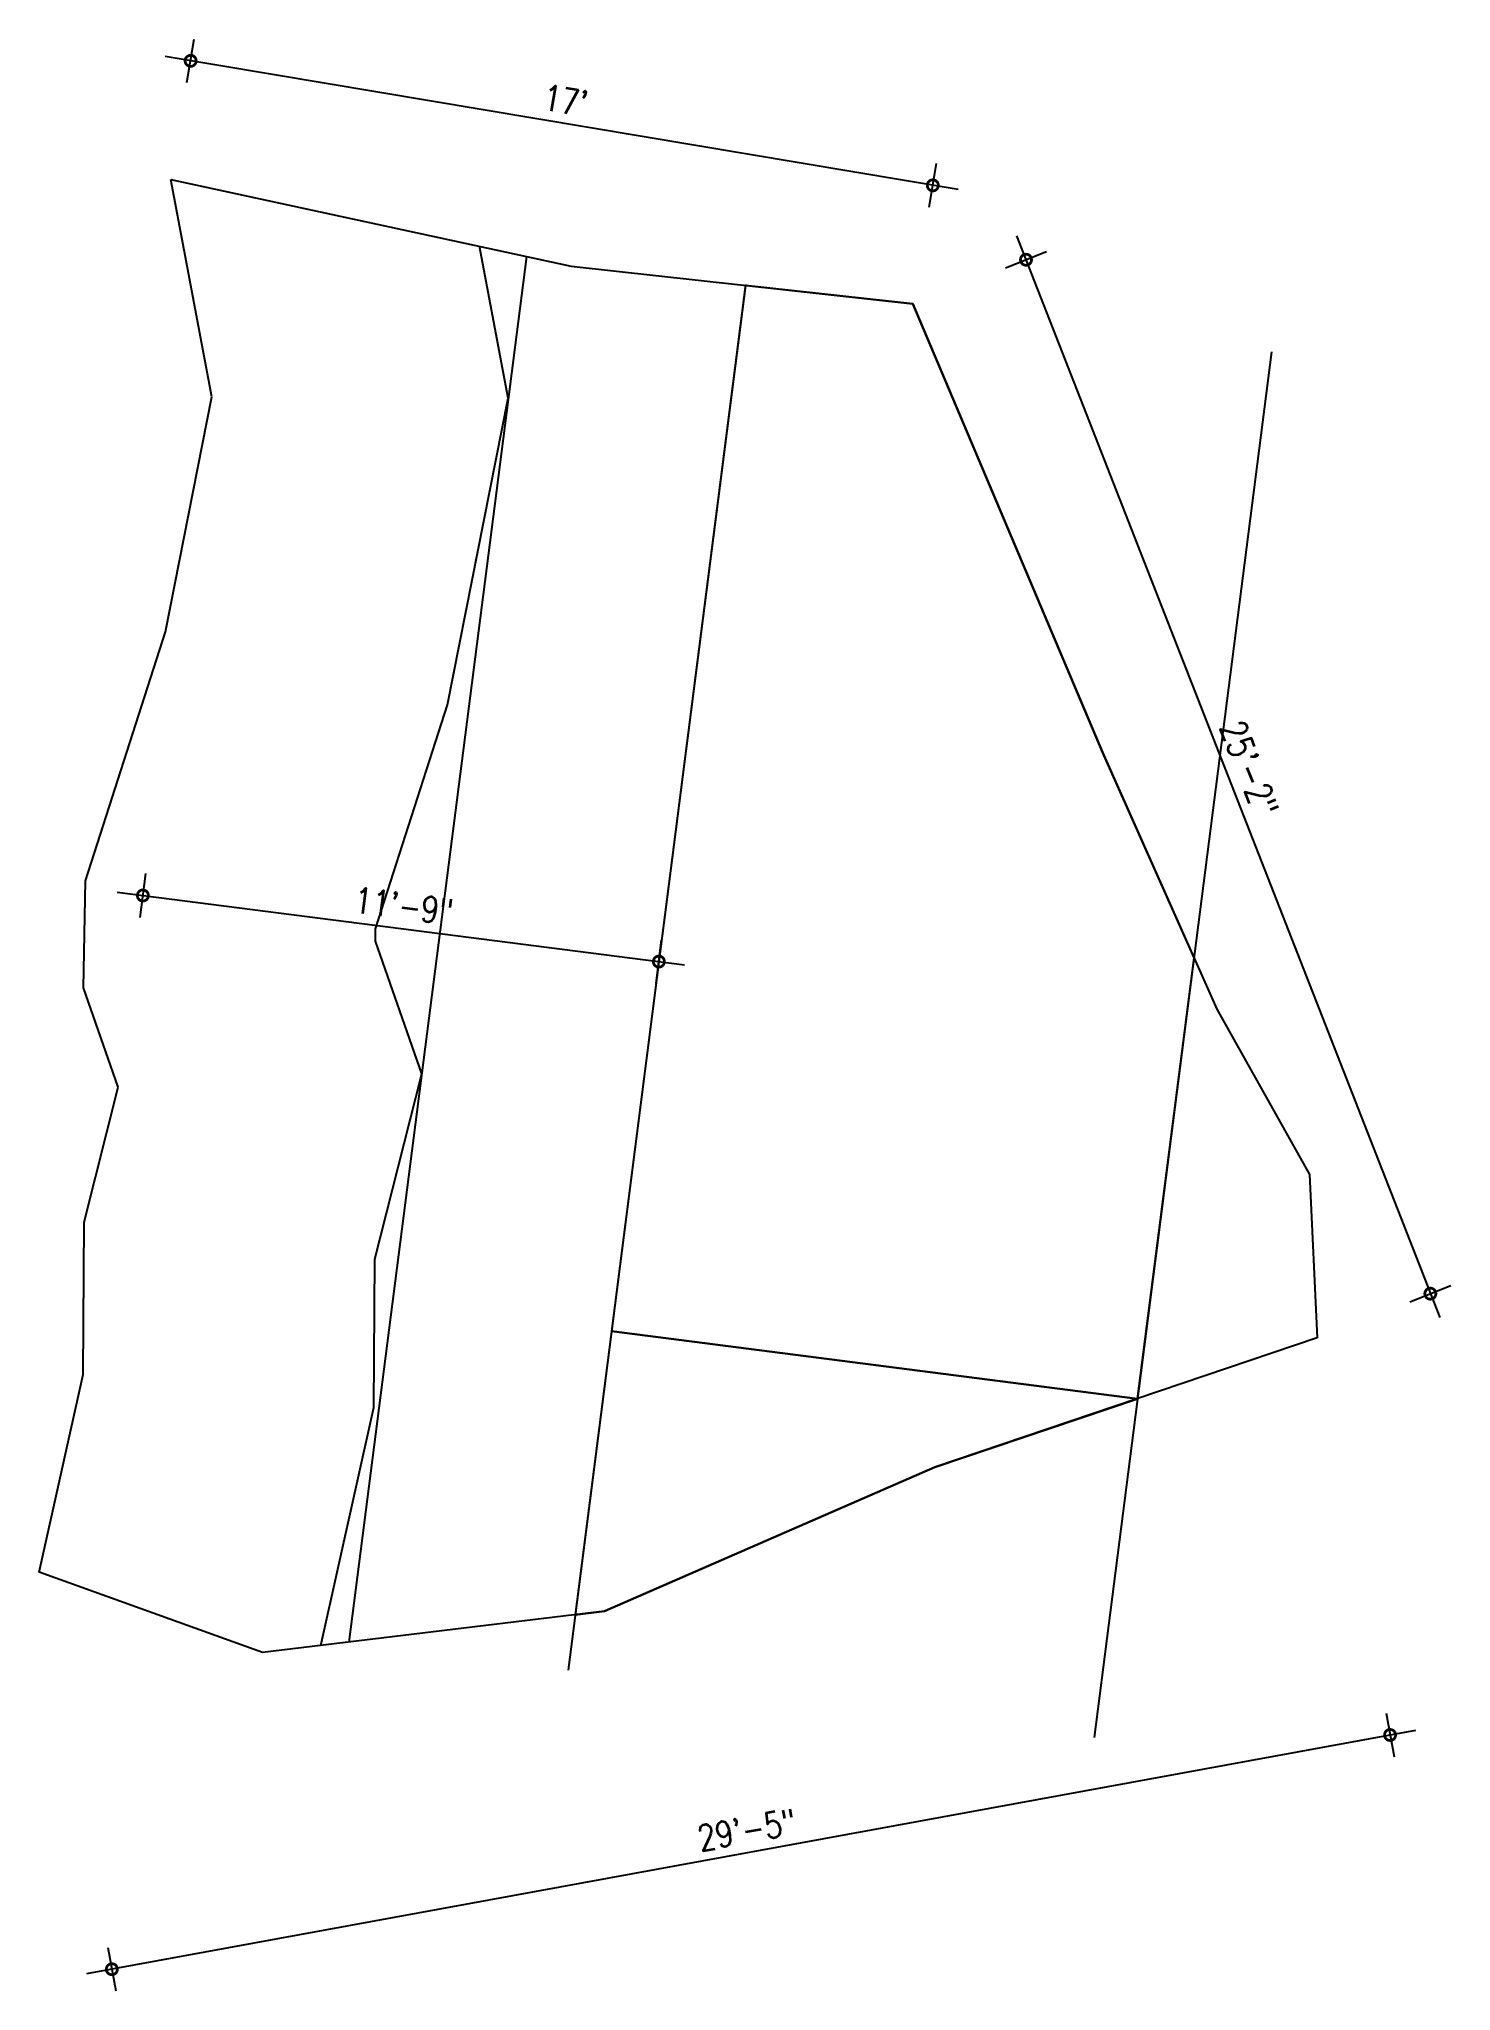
# Model space of a CAD drawing. Header units: inches. Extents: x 367408 to 422529, y -59171 to -41521.
# Drawn here: x 391790 to 392173, y -56744 to -56214 of the extents above; entities that cross this region are included whole.
import ezdxf

# ---------------------------------------------------------------- set-up
doc = ezdxf.new("R2010")
doc.units = ezdxf.units.IN
doc.header["$LTSCALE"] = 2
doc.header["$MEASUREMENT"] = 0
doc.header["$PDMODE"] = 34
doc.layers.get('0').update_dxf_attribs({"linetype": 'CONTINUOUS'})
doc.layers.get('DEFPOINTS').update_dxf_attribs({"color": 141, "linetype": 'CONTINUOUS'})
doc.styles.add('ROMANS', font='Romans.shx', dxfattribs={"width": 0.8})
doc.dimstyles.new('8 SCALE', dxfattribs={"dimscale": 0, "dimtxt": 7, "dimasz": 6, "dimexe": 6, "dimexo": 2, "dimgap": 2, "dimtad": 1, "dimdec": 0, "dimzin": 0, "dimdsep": 46, "dimlunit": 4, "dimtxsty": 'ROMANS', "dimblk": 'DOTSMALL', "dimcen": 0, "dimdle": 7, "dimclrd": 8, "dimclre": 8, "dimclrt": 3, "dimadec": 0, "dimazin": 0, "dimtfac": 1, "dimtdec": 0, "dimtofl": 0, "dimtmove": 2, "dimatfit": 3, "dimfxl": 6, "dimfxlon": 1, "dimtolj": 1, "dimtzin": 0, "dimarcsym": 0})

msp = doc.modelspace()

# ---------------------------------------------------------------- blocks, each defined once
blk = doc.blocks.new('_DOTSMALL')
at = {"color": 0, "linetype": 'ByBlock', "const_width": 0.5}
blk.add_lwpolyline([(-0.0625, 0, 1), (0.0625, 0, 1)], format="xyb", close=True, dxfattribs=at)
blk = doc.blocks.new('*D614')
at = {"color": 8, "lineweight": -2, "ltscale": 0.5, "transparency": 16777216}
for p, q in [((391817.48, -56452.58), (391819.01, -56440.68)), ((391811.3, -56445.74), (391965.32, -56465.48)), ((391957.61, -56470.54), (391959.13, -56458.64))]:
    blk.add_line(p, q, dxfattribs=at)
at = {"layer": 'DEFPOINTS', "color": 0, "ltscale": 0.5, "transparency": 16777216}
for p in [(391958.37, -56464.59), (391811.57, -56498.72), (391951.7, -56516.68)]:
    blk.add_point(p, dxfattribs=at)
at = {"color": 8, "lineweight": -2, "ltscale": 0.5, "transparency": 16777216, "xscale": 6, "yscale": 6, "zscale": 6}
for p, rotation in [((391818.25, -56446.63), 172.6987094236696), ((391958.37, -56464.59), 352.6987094236696)]:
    blk.add_blockref('_DOTSMALL', p, dxfattribs=dict(at, rotation=rotation))
at = {"color": 3, "ltscale": 0.5, "transparency": 16777216, "insert": (391889.09, -56449.49), "char_height": 7, "attachment_point": 5, "rotation": 352.6987, "style": 'ROMANS'}
blk.add_mtext('\\A1;11\'-9"', dxfattribs=at)
blk = doc.blocks.new('*D615')
at = {"color": 8, "lineweight": -2, "ltscale": 0.5, "transparency": 16777216}
for p, q in [((392163.82, -56673.38), (391802.94, -56739.53)), ((392155.85, -56668.74), (392158.01, -56680.54)), ((391808.75, -56732.36), (391810.91, -56744.17))]:
    blk.add_line(p, q, dxfattribs=at)
at = {"layer": 'DEFPOINTS', "color": 0, "ltscale": 0.5, "transparency": 16777216}
for p in [(392137.16, -56566.78), (391790.06, -56630.41), (391809.83, -56738.26)]:
    blk.add_point(p, dxfattribs=at)
at = {"color": 8, "lineweight": -2, "ltscale": 0.5, "transparency": 16777216, "xscale": 6, "yscale": 6, "zscale": 6}
for p, rotation in [((392156.93, -56674.64), 10.38709736987482), ((391809.83, -56738.26), 190.3870973698749)]:
    blk.add_blockref('_DOTSMALL', p, dxfattribs=dict(at, rotation=rotation))
at = {"color": 3, "ltscale": 0.5, "transparency": 16777216, "insert": (391982.27, -56700.39), "char_height": 7, "attachment_point": 5, "rotation": 10.3871, "style": 'ROMANS'}
blk.add_mtext('\\A1;29\'-5"', dxfattribs=at)
blk = doc.blocks.new('*D616')
at = {"color": 8, "lineweight": -2, "ltscale": 0.5, "transparency": 16777216}
for p, q in [((391830.22, -56225.84), (391832.21, -56214.01)), ((392039.66, -56254.9), (391824.31, -56218.77)), ((392031.77, -56259.66), (392033.75, -56247.83))]:
    blk.add_line(p, q, dxfattribs=at)
at = {"layer": 'DEFPOINTS', "color": 0, "ltscale": 0.5, "transparency": 16777216}
for p in [(391831.22, -56219.93), (391825.81, -56252.14), (392027.36, -56285.96)]:
    blk.add_point(p, dxfattribs=at)
at = {"color": 8, "lineweight": -2, "ltscale": 0.5, "transparency": 16777216, "xscale": 6, "yscale": 6, "zscale": 6}
for p, rotation in [((391831.22, -56219.93), 170.4748611746323), ((392032.76, -56253.75), 350.4748611746323)]:
    blk.add_blockref('_DOTSMALL', p, dxfattribs=dict(at, rotation=rotation))
at = {"color": 3, "ltscale": 0.5, "transparency": 16777216, "insert": (391933.01, -56230.75), "char_height": 7, "attachment_point": 5, "rotation": 350.4749, "style": 'ROMANS'}
blk.add_mtext("\\A1;17'", dxfattribs=at)
blk = doc.blocks.new('*D617')
at = {"color": 8, "lineweight": -2, "ltscale": 0.5, "transparency": 16777216}
for p, q in [((392055.52, -56267.43), (392170.42, -56561.29)), ((392052.48, -56276.13), (392063.66, -56271.76)), ((392162.29, -56556.96), (392173.46, -56552.59))]:
    blk.add_line(p, q, dxfattribs=at)
at = {"layer": 'DEFPOINTS', "color": 0, "ltscale": 0.5, "transparency": 16777216}
for p in [(392027.36, -56285.96), (392167.87, -56554.78), (392137.16, -56566.78)]:
    blk.add_point(p, dxfattribs=at)
at = {"color": 8, "lineweight": -2, "ltscale": 0.5, "transparency": 16777216, "xscale": 6, "yscale": 6, "zscale": 6}
for p, rotation in [((392058.07, -56273.95), 111.3562222751313), ((392167.87, -56554.78), 291.3562222751313)]:
    blk.add_blockref('_DOTSMALL', p, dxfattribs=dict(at, rotation=rotation))
at = {"color": 3, "ltscale": 0.5, "transparency": 16777216, "insert": (392118.71, -56412.12), "char_height": 7, "attachment_point": 5, "rotation": 291.3562, "style": 'ROMANS'}
blk.add_mtext('\\A1;25\'-2"', dxfattribs=at)

# ---------------------------------------------------------------- dimensions: what is measured, and where the dimension line sits
at = {"ltscale": 0.5}
for p1, p2, distance, picture, middle in [((392027.36, -56285.96), (391825.81, -56252.14), -32.66, '*D616', (391933.01, -56230.75)), ((392027.36, -56285.96), (392137.16, -56566.78), 32.98, '*D617', (392118.71, -56412.12)), ((391811.57, -56498.72), (391951.7, -56516.68), 52.52, '*D614', (391889.09, -56449.49)), ((392137.16, -56566.78), (391790.06, -56630.41), 109.65, '*D615', (391982.27, -56700.39))]:
    dim = msp.add_aligned_dim(p1=p1, p2=p2, distance=distance, dimstyle='8 SCALE', override={"dimscale": 1}, dxfattribs=at)
    dim.commit()
    dim.dimension.update_dxf_attribs({"geometry": picture, "text_midpoint": middle})

# ---------------------------------------------------------------- linework, layer by layer
at = {"ltscale": 0.5}
for p, q in [((391825.81, -56252.14), (391934.59, -56275.69)), ((391837.02, -56311.21), (391825.81, -56252.14)), ((391917.49, -56311.54), (391909.67, -56270.3)), ((391922.42, -56273.06), (391874.2, -56649.4)), ((391934.59, -56275.69), (392027.36, -56285.96)), ((391981.94, -56280.68), (391933.72, -56657.03)), ((392027.36, -56285.96), (392078.83, -56407.71)), ((392124.77, -56298.98), (392076.55, -56675.33)), ((391824.38, -56375.02), (391837.02, -56311.21)), ((391900.99, -56394.83), (391917.49, -56311.54)), ((391802.68, -56442.64), (391824.38, -56375.02)), ((391881.45, -56455.71), (391900.99, -56394.83)), ((392078.83, -56407.71), (392109.91, -56477.48)), ((391802.15, -56471.7), (391802.68, -56442.64)), ((391881.39, -56459.02), (391881.45, -56455.71)), ((391893.97, -56495.09), (391881.39, -56459.02)), ((391811.57, -56498.72), (391802.15, -56471.7)), ((392109.91, -56477.48), (392135.06, -56522.41)), ((391881.25, -56545.42), (391893.97, -56495.09)), ((391802.32, -56535.34), (391811.57, -56498.72)), ((392135.06, -56522.41), (392137.16, -56566.78)), ((391802.05, -56576.7), (391802.32, -56535.34)), ((391880.99, -56585.66), (391881.25, -56545.42)), ((392088.34, -56583.3), (391945.51, -56565)), ((392137.16, -56566.78), (392033.29, -56601.92)), ((391790.06, -56630.41), (391802.05, -56576.7)), ((391866.56, -56650.33), (391880.99, -56585.66)), ((392033.29, -56601.92), (391943.62, -56641.03)), ((391850.71, -56652.24), (391790.06, -56630.41)), ((391943.62, -56641.03), (391850.71, -56652.24))]:
    msp.add_line(p, q, dxfattribs=at)
for points in [[(392103.69, -56463.52), (392078.83, -56407.71), (392027.36, -56285.96), (391981.9, -56280.93), (391935.64, -56641.99), (391943.62, -56641.03), (392033.29, -56601.92), (392088.34, -56583.3)], [(392088.34, -56583.3), (392103.69, -56463.52), (392078.83, -56407.71), (392027.36, -56285.96), (391981.9, -56280.93), (391945.51, -56565)]]:
    msp.add_lwpolyline(points, close=True, dxfattribs=at)

msp.set_redraw_order([(e.dxf.handle, doc.entitydb.next_handle()) for e in msp.query("TEXT MTEXT ATTDEF DIMENSION ARC_DIMENSION")])  # texts and dimensions are drawn at this point

doc.saveas('drawing.dxf')
